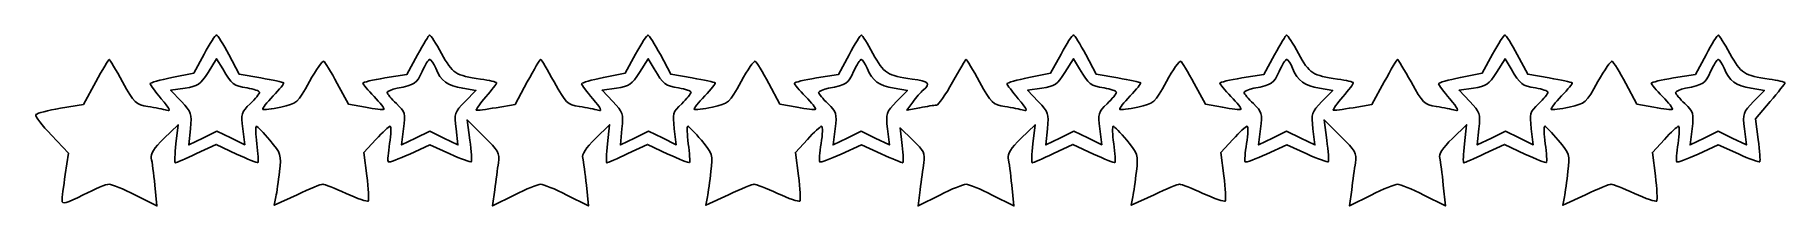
# Model space of a CAD drawing. Header units: centimetres. Extents: x -9.6 to 5.6, y 12.1 to 13.6.
import ezdxf

# ---------------------------------------------------------------- set-up
doc = ezdxf.new("R2010")
doc.units = ezdxf.units.CM
doc.header["$MEASUREMENT"] = 0
doc.layers.add('Layer 1', color=7, linetype='Continuous')

msp = doc.modelspace()

# ---------------------------------------------------------------- linework, layer by layer
at = {"layer": 'Layer 1'}
for points, knots in [([(-9.36878, 12.14644), (-9.36878, 12.1693), (-9.35583, 12.27146), (-9.34, 12.37346), (-9.34, 12.37346), (-9.34, 12.37346), (-9.31123, 12.55892), (-9.31123, 12.55892), (-9.31123, 12.55892), (-9.31123, 12.55892), (-9.46075, 12.71568), (-9.46075, 12.71568), (-9.46075, 12.71568), (-9.54299, 12.80189), (-9.6039, 12.88274), (-9.59612, 12.89534), (-9.59612, 12.89534), (-9.58833, 12.90794), (-9.49214, 12.93273), (-9.38236, 12.95044), (-9.38236, 12.95044), (-9.38236, 12.95044), (-9.18276, 12.98264), (-9.18276, 12.98264), (-9.18276, 12.98264), (-9.18276, 12.98264), (-9.07494, 13.17909), (-9.07494, 13.17909), (-9.07494, 13.17909), (-9.01564, 13.28714), (-8.96308, 13.37554), (-8.95814, 13.37554), (-8.95814, 13.37554), (-8.95319, 13.37554), (-8.90041, 13.28724), (-8.84084, 13.17932), (-8.84084, 13.17932), (-8.73773, 12.99254), (-8.72715, 12.98227), (-8.6207, 12.96572), (-8.6207, 12.96572), (-8.5592, 12.95616), (-8.48583, 12.94175), (-8.45765, 12.9337), (-8.45765, 12.9337), (-8.41919, 12.9227), (-8.43073, 12.94745), (-8.50396, 13.033), (-8.50396, 13.033), (-8.5576, 13.09567), (-8.60149, 13.15435), (-8.60149, 13.1634), (-8.60149, 13.1634), (-8.60149, 13.17245), (-8.51609, 13.1971), (-8.41172, 13.21817), (-8.41172, 13.21817), (-8.41172, 13.21817), (-8.22195, 13.25648), (-8.22195, 13.25648), (-8.22195, 13.25648), (-8.22195, 13.25648), (-8.13153, 13.42184), (-8.13153, 13.42184), (-8.13153, 13.42184), (-8.0818, 13.51279), (-8.03325, 13.58711), (-8.02364, 13.58698), (-8.02364, 13.58698), (-8.01403, 13.58686), (-7.96551, 13.5102), (-7.91581, 13.41662), (-7.91581, 13.41662), (-7.91581, 13.41662), (-7.82545, 13.24649), (-7.82545, 13.24649), (-7.82545, 13.24649), (-7.82545, 13.24649), (-7.638, 13.21408), (-7.638, 13.21408), (-7.638, 13.21408), (-7.5349, 13.19626), (-7.44537, 13.17745), (-7.43904, 13.17229), (-7.43904, 13.17229), (-7.43271, 13.16713), (-7.47361, 13.11571), (-7.52992, 13.05804), (-7.52992, 13.05804), (-7.58624, 13.00037), (-7.62683, 12.94769), (-7.62013, 12.94099), (-7.62013, 12.94099), (-7.61343, 12.93429), (-7.54293, 12.94324), (-7.46346, 12.96089), (-7.46346, 12.96089), (-7.32083, 12.99256), (-7.31763, 12.9954), (-7.21394, 13.18244), (-7.21394, 13.18244), (-7.15616, 13.28665), (-7.10013, 13.3665), (-7.08943, 13.35988), (-7.08943, 13.35988), (-7.07872, 13.35326), (-7.02602, 13.26649), (-6.97231, 13.16704), (-6.97231, 13.16704), (-6.97231, 13.16704), (-6.87465, 12.98623), (-6.87465, 12.98623), (-6.87465, 12.98623), (-6.87465, 12.98623), (-6.72604, 12.95892), (-6.72604, 12.95892), (-6.72604, 12.95892), (-6.6443, 12.9439), (-6.57225, 12.93646), (-6.56591, 12.94239), (-6.56591, 12.94239), (-6.55958, 12.94832), (-6.59828, 12.99811), (-6.6519, 13.05303), (-6.6519, 13.05303), (-6.70553, 13.10794), (-6.7494, 13.15967), (-6.7494, 13.16797), (-6.7494, 13.16797), (-6.7494, 13.17628), (-6.66291, 13.19702), (-6.55719, 13.21408), (-6.55719, 13.21408), (-6.55719, 13.21408), (-6.36497, 13.24509), (-6.36497, 13.24509), (-6.36497, 13.24509), (-6.36497, 13.24509), (-6.27276, 13.41611), (-6.27276, 13.41611), (-6.27276, 13.41611), (-6.22204, 13.51017), (-6.17437, 13.58715), (-6.16681, 13.58717), (-6.16681, 13.58717), (-6.15926, 13.58719), (-6.11339, 13.51501), (-6.06487, 13.42677), (-6.06487, 13.42677), (-5.97017, 13.2545), (-5.93822, 13.23365), (-5.72414, 13.20436), (-5.72414, 13.20436), (-5.64774, 13.19391), (-5.58524, 13.17945), (-5.58524, 13.17221), (-5.58524, 13.17221), (-5.58524, 13.16497), (-5.62684, 13.11046), (-5.67768, 13.05106), (-5.67768, 13.05106), (-5.72852, 12.99166), (-5.76643, 12.93937), (-5.76193, 12.93487), (-5.76193, 12.93487), (-5.75742, 12.93036), (-5.67967, 12.93972), (-5.58915, 12.95567), (-5.58915, 12.95567), (-5.58915, 12.95567), (-5.42457, 12.98466), (-5.42457, 12.98466), (-5.42457, 12.98466), (-5.42457, 12.98466), (-5.3173, 13.1801), (-5.3173, 13.1801), (-5.3173, 13.1801), (-5.25831, 13.28759), (-5.20599, 13.37554), (-5.20105, 13.37554), (-5.20105, 13.37554), (-5.19611, 13.37554), (-5.14333, 13.28724), (-5.08375, 13.17932), (-5.08375, 13.17932), (-4.98065, 12.99254), (-4.97006, 12.98227), (-4.86362, 12.96572), (-4.86362, 12.96572), (-4.80212, 12.95616), (-4.72875, 12.94175), (-4.70057, 12.9337), (-4.70057, 12.9337), (-4.66211, 12.9227), (-4.67365, 12.94745), (-4.74687, 13.033), (-4.74687, 13.033), (-4.80052, 13.09567), (-4.8444, 13.15435), (-4.8444, 13.1634), (-4.8444, 13.1634), (-4.8444, 13.17245), (-4.75901, 13.1971), (-4.65464, 13.21817), (-4.65464, 13.21817), (-4.65464, 13.21817), (-4.46487, 13.25648), (-4.46487, 13.25648), (-4.46487, 13.25648), (-4.46487, 13.25648), (-4.37445, 13.42184), (-4.37445, 13.42184), (-4.37445, 13.42184), (-4.32472, 13.51279), (-4.27617, 13.58711), (-4.26656, 13.58698), (-4.26656, 13.58698), (-4.25695, 13.58686), (-4.20843, 13.5102), (-4.15873, 13.41662), (-4.15873, 13.41662), (-4.15873, 13.41662), (-4.06836, 13.24649), (-4.06836, 13.24649), (-4.06836, 13.24649), (-4.06836, 13.24649), (-3.88091, 13.21408), (-3.88091, 13.21408), (-3.88091, 13.21408), (-3.77782, 13.19626), (-3.68829, 13.17745), (-3.68196, 13.17229), (-3.68196, 13.17229), (-3.67563, 13.16713), (-3.71652, 13.11571), (-3.77284, 13.05804), (-3.77284, 13.05804), (-3.82916, 13.00037), (-3.86975, 12.94769), (-3.86305, 12.94099), (-3.86305, 12.94099), (-3.85635, 12.93429), (-3.78584, 12.94324), (-3.70638, 12.96089), (-3.70638, 12.96089), (-3.56375, 12.99256), (-3.56055, 12.9954), (-3.45685, 13.18244), (-3.45685, 13.18244), (-3.39908, 13.28665), (-3.34305, 13.3665), (-3.33235, 13.35988), (-3.33235, 13.35988), (-3.32164, 13.35326), (-3.26894, 13.26649), (-3.21522, 13.16704), (-3.21522, 13.16704), (-3.21522, 13.16704), (-3.11757, 12.98623), (-3.11757, 12.98623), (-3.11757, 12.98623), (-3.11757, 12.98623), (-2.96895, 12.95892), (-2.96895, 12.95892), (-2.96895, 12.95892), (-2.88722, 12.9439), (-2.81516, 12.93646), (-2.80883, 12.94239), (-2.80883, 12.94239), (-2.8025, 12.94832), (-2.8412, 12.99811), (-2.89482, 13.05303), (-2.89482, 13.05303), (-2.94845, 13.10794), (-2.99232, 13.15967), (-2.99232, 13.16797), (-2.99232, 13.16797), (-2.99232, 13.17628), (-2.90582, 13.19702), (-2.8001, 13.21408), (-2.8001, 13.21408), (-2.8001, 13.21408), (-2.60789, 13.24509), (-2.60789, 13.24509), (-2.60789, 13.24509), (-2.60789, 13.24509), (-2.51568, 13.41611), (-2.51568, 13.41611), (-2.51568, 13.41611), (-2.46496, 13.51017), (-2.41728, 13.58715), (-2.40973, 13.58717), (-2.40973, 13.58717), (-2.40217, 13.58719), (-2.3563, 13.51501), (-2.30779, 13.42677), (-2.30779, 13.42677), (-2.21309, 13.2545), (-2.18113, 13.23365), (-1.96706, 13.20436), (-1.96706, 13.20436), (-1.82106, 13.18439), (-1.80176, 13.1658), (-1.86908, 13.10993), (-1.86908, 13.10993), (-1.89158, 13.09125), (-1.93288, 13.04384), (-1.96084, 13.00456), (-1.96084, 13.00456), (-1.96084, 13.00456), (-2.01169, 12.93316), (-2.01169, 12.93316), (-2.01169, 12.93316), (-2.01169, 12.93316), (-1.90008, 12.95476), (-1.90008, 12.95476), (-1.90008, 12.95476), (-1.83869, 12.96664), (-1.77389, 12.97688), (-1.75608, 12.97751), (-1.75608, 12.97751), (-1.73826, 12.97815), (-1.67468, 13.06796), (-1.61478, 13.1771), (-1.61478, 13.1771), (-1.55488, 13.28624), (-1.50183, 13.37554), (-1.49689, 13.37554), (-1.49689, 13.37554), (-1.49194, 13.37554), (-1.43916, 13.28724), (-1.37959, 13.17932), (-1.37959, 13.17932), (-1.27648, 12.99254), (-1.2659, 12.98227), (-1.15945, 12.96572), (-1.15945, 12.96572), (-1.09795, 12.95616), (-1.02458, 12.94175), (-0.9964, 12.9337), (-0.9964, 12.9337), (-0.95794, 12.9227), (-0.96948, 12.94745), (-1.04271, 13.033), (-1.04271, 13.033), (-1.09635, 13.09567), (-1.14024, 13.15435), (-1.14024, 13.1634), (-1.14024, 13.1634), (-1.14024, 13.17245), (-1.05484, 13.1971), (-0.95047, 13.21817), (-0.95047, 13.21817), (-0.95047, 13.21817), (-0.7607, 13.25648), (-0.7607, 13.25648), (-0.7607, 13.25648), (-0.7607, 13.25648), (-0.67028, 13.42184), (-0.67028, 13.42184), (-0.67028, 13.42184), (-0.62055, 13.51279), (-0.572, 13.58711), (-0.56239, 13.58698), (-0.56239, 13.58698), (-0.55278, 13.58686), (-0.50426, 13.5102), (-0.45456, 13.41662), (-0.45456, 13.41662), (-0.45456, 13.41662), (-0.3642, 13.24649), (-0.3642, 13.24649), (-0.3642, 13.24649), (-0.3642, 13.24649), (-0.17675, 13.21408), (-0.17675, 13.21408), (-0.17675, 13.21408), (-0.07365, 13.19626), (0.01588, 13.17745), (0.02221, 13.17229), (0.02221, 13.17229), (0.02854, 13.16713), (-0.01236, 13.11571), (-0.06867, 13.05804), (-0.06867, 13.05804), (-0.12499, 13.00037), (-0.16559, 12.94769), (-0.15888, 12.94099), (-0.15888, 12.94099), (-0.15218, 12.93429), (-0.08168, 12.94324), (-0.00221, 12.96089), (-0.00221, 12.96089), (0.14042, 12.99256), (0.14362, 12.9954), (0.24731, 13.18244), (0.24731, 13.18244), (0.30509, 13.28665), (0.36112, 13.3665), (0.37182, 13.35988), (0.37182, 13.35988), (0.38253, 13.35326), (0.43523, 13.26649), (0.48894, 13.16704), (0.48894, 13.16704), (0.48894, 13.16704), (0.5866, 12.98623), (0.5866, 12.98623), (0.5866, 12.98623), (0.5866, 12.98623), (0.73521, 12.95892), (0.73521, 12.95892), (0.73521, 12.95892), (0.81695, 12.9439), (0.889, 12.93646), (0.89534, 12.94239), (0.89534, 12.94239), (0.90167, 12.94832), (0.86297, 12.99811), (0.80935, 13.05303), (0.80935, 13.05303), (0.75572, 13.10794), (0.71185, 13.15967), (0.71185, 13.16797), (0.71185, 13.16797), (0.71185, 13.17628), (0.79834, 13.19702), (0.90406, 13.21408), (0.90406, 13.21408), (0.90406, 13.21408), (1.09628, 13.24509), (1.09628, 13.24509), (1.09628, 13.24509), (1.09628, 13.24509), (1.18849, 13.41611), (1.18849, 13.41611), (1.18849, 13.41611), (1.23921, 13.51017), (1.28688, 13.58715), (1.29444, 13.58717), (1.29444, 13.58717), (1.30199, 13.58719), (1.34786, 13.51501), (1.39638, 13.42677), (1.39638, 13.42677), (1.49108, 13.2545), (1.52303, 13.23365), (1.73711, 13.20436), (1.73711, 13.20436), (1.81351, 13.19391), (1.87601, 13.17945), (1.87601, 13.17221), (1.87601, 13.17221), (1.87601, 13.16497), (1.83441, 13.11046), (1.78357, 13.05106), (1.78357, 13.05106), (1.73273, 12.99166), (1.69482, 12.93937), (1.69932, 12.93487), (1.69932, 12.93487), (1.70383, 12.93036), (1.78158, 12.93972), (1.8721, 12.95567), (1.8721, 12.95567), (1.8721, 12.95567), (2.03668, 12.98466), (2.03668, 12.98466), (2.03668, 12.98466), (2.03668, 12.98466), (2.14395, 13.1801), (2.14395, 13.1801), (2.14395, 13.1801), (2.20294, 13.28759), (2.25526, 13.37554), (2.2602, 13.37554), (2.2602, 13.37554), (2.26514, 13.37554), (2.31792, 13.28724), (2.3775, 13.17932), (2.3775, 13.17932), (2.4806, 12.99254), (2.49119, 12.98227), (2.59763, 12.96572), (2.59763, 12.96572), (2.65913, 12.95616), (2.7325, 12.94175), (2.76068, 12.9337), (2.76068, 12.9337), (2.79914, 12.9227), (2.7876, 12.94745), (2.71438, 13.033), (2.71438, 13.033), (2.66073, 13.09567), (2.61685, 13.15435), (2.61685, 13.1634), (2.61685, 13.1634), (2.61685, 13.17245), (2.70224, 13.1971), (2.80661, 13.21817), (2.80661, 13.21817), (2.80661, 13.21817), (2.99638, 13.25648), (2.99638, 13.25648), (2.99638, 13.25648), (2.99638, 13.25648), (3.0868, 13.42184), (3.0868, 13.42184), (3.0868, 13.42184), (3.13653, 13.51279), (3.18508, 13.58711), (3.19469, 13.58698), (3.19469, 13.58698), (3.2043, 13.58686), (3.25282, 13.5102), (3.30252, 13.41662), (3.30252, 13.41662), (3.30252, 13.41662), (3.39289, 13.24649), (3.39289, 13.24649), (3.39289, 13.24649), (3.39289, 13.24649), (3.58034, 13.21408), (3.58034, 13.21408), (3.58034, 13.21408), (3.68343, 13.19626), (3.77296, 13.17745), (3.77929, 13.17229), (3.77929, 13.17229), (3.78562, 13.16713), (3.74473, 13.11571), (3.68841, 13.05804), (3.68841, 13.05804), (3.63209, 13.00037), (3.5915, 12.94769), (3.5982, 12.94099), (3.5982, 12.94099), (3.6049, 12.93429), (3.67541, 12.94324), (3.75487, 12.96089), (3.75487, 12.96089), (3.8975, 12.99256), (3.9007, 12.9954), (4.0044, 13.18244), (4.0044, 13.18244), (4.06217, 13.28665), (4.1182, 13.3665), (4.1289, 13.35988), (4.1289, 13.35988), (4.13961, 13.35326), (4.19231, 13.26649), (4.24603, 13.16704), (4.24603, 13.16704), (4.24603, 13.16704), (4.34368, 12.98623), (4.34368, 12.98623), (4.34368, 12.98623), (4.34368, 12.98623), (4.4923, 12.95892), (4.4923, 12.95892), (4.4923, 12.95892), (4.57403, 12.9439), (4.64609, 12.93646), (4.65242, 12.94239), (4.65242, 12.94239), (4.65875, 12.94832), (4.62005, 12.99811), (4.56643, 13.05303), (4.56643, 13.05303), (4.5128, 13.10794), (4.46893, 13.15967), (4.46893, 13.16797), (4.46893, 13.16797), (4.46893, 13.17628), (4.55543, 13.19702), (4.66115, 13.21408), (4.66115, 13.21408), (4.66115, 13.21408), (4.85336, 13.24509), (4.85336, 13.24509), (4.85336, 13.24509), (4.85336, 13.24509), (4.94557, 13.41611), (4.94557, 13.41611), (4.94557, 13.41611), (4.99629, 13.51017), (5.04397, 13.58715), (5.05152, 13.58717), (5.05152, 13.58717), (5.05908, 13.58719), (5.10495, 13.51501), (5.15346, 13.42677), (5.15346, 13.42677), (5.24816, 13.2545), (5.28012, 13.23365), (5.49419, 13.20436), (5.49419, 13.20436), (5.57059, 13.19391), (5.6331, 13.17917), (5.6331, 13.1716), (5.6331, 13.1716), (5.6331, 13.16402), (5.57511, 13.09073), (5.50425, 13.00872), (5.50425, 13.00872), (5.50425, 13.00872), (5.3754, 12.8596), (5.3754, 12.8596), (5.3754, 12.8596), (5.3754, 12.8596), (5.39991, 12.67809), (5.39991, 12.67809), (5.39991, 12.67809), (5.41339, 12.57826), (5.41951, 12.49167), (5.4135, 12.48567), (5.4135, 12.48567), (5.4075, 12.47966), (5.32376, 12.51012), (5.22741, 12.55335), (5.22741, 12.55335), (5.22741, 12.55335), (5.05224, 12.63194), (5.05224, 12.63194), (5.05224, 12.63194), (5.05224, 12.63194), (4.87679, 12.55239), (4.87679, 12.55239), (4.87679, 12.55239), (4.7803, 12.50864), (4.69627, 12.47792), (4.69006, 12.48413), (4.69006, 12.48413), (4.68385, 12.49034), (4.68928, 12.56248), (4.70213, 12.64444), (4.70213, 12.64444), (4.71499, 12.7264), (4.71691, 12.79346), (4.70642, 12.79346), (4.70642, 12.79346), (4.69592, 12.79346), (4.64039, 12.74252), (4.58301, 12.68027), (4.58301, 12.68027), (4.58301, 12.68027), (4.47868, 12.56709), (4.47868, 12.56709), (4.47868, 12.56709), (4.47868, 12.56709), (4.50459, 12.36269), (4.50459, 12.36269), (4.50459, 12.36269), (4.51884, 12.25027), (4.52389, 12.15168), (4.5158, 12.14359), (4.5158, 12.14359), (4.50771, 12.1355), (4.42077, 12.1653), (4.3226, 12.20982), (4.3226, 12.20982), (4.22443, 12.25433), (4.13307, 12.29075), (4.11958, 12.29075), (4.11958, 12.29075), (4.10608, 12.29075), (4.00566, 12.24945), (3.89642, 12.19898), (3.89642, 12.19898), (3.89642, 12.19898), (3.6978, 12.10721), (3.6978, 12.10721), (3.6978, 12.10721), (3.6978, 12.10721), (3.71188, 12.17913), (3.71188, 12.17913), (3.71188, 12.17913), (3.71963, 12.21869), (3.73367, 12.31871), (3.74308, 12.40139), (3.74308, 12.40139), (3.75969, 12.54727), (3.75721, 12.55531), (3.65917, 12.67259), (3.65917, 12.67259), (3.6036, 12.73907), (3.55075, 12.79346), (3.54171, 12.79346), (3.54171, 12.79346), (3.53268, 12.79346), (3.53453, 12.72532), (3.54583, 12.64204), (3.54583, 12.64204), (3.55714, 12.55877), (3.56168, 12.48593), (3.55594, 12.48019), (3.55594, 12.48019), (3.5502, 12.47445), (3.46565, 12.50711), (3.36806, 12.55278), (3.36806, 12.55278), (3.36806, 12.55278), (3.19063, 12.63581), (3.19063, 12.63581), (3.19063, 12.63581), (3.19063, 12.63581), (3.01983, 12.55588), (3.01983, 12.55588), (3.01983, 12.55588), (2.92589, 12.51192), (2.84324, 12.47596), (2.83617, 12.47596), (2.83617, 12.47596), (2.8291, 12.47596), (2.83162, 12.55037), (2.84177, 12.64132), (2.84177, 12.64132), (2.84177, 12.64132), (2.86022, 12.80669), (2.86022, 12.80669), (2.86022, 12.80669), (2.86022, 12.80669), (2.73735, 12.68762), (2.73735, 12.68762), (2.73735, 12.68762), (2.65025, 12.60322), (2.6181, 12.55316), (2.62689, 12.51564), (2.62689, 12.51564), (2.63371, 12.48654), (2.64763, 12.38146), (2.65782, 12.28214), (2.65782, 12.28214), (2.65782, 12.28214), (2.67635, 12.10155), (2.67635, 12.10155), (2.67635, 12.10155), (2.67635, 12.10155), (2.48851, 12.19615), (2.48851, 12.19615), (2.48851, 12.19615), (2.3852, 12.24818), (2.28221, 12.29075), (2.25966, 12.29075), (2.25966, 12.29075), (2.2371, 12.29075), (2.13394, 12.24809), (2.0304, 12.19595), (2.0304, 12.19595), (2.0304, 12.19595), (1.84215, 12.10115), (1.84215, 12.10115), (1.84215, 12.10115), (1.84215, 12.10115), (1.86035, 12.24225), (1.86035, 12.24225), (1.86035, 12.24225), (1.87036, 12.31986), (1.88477, 12.42502), (1.89236, 12.47596), (1.89236, 12.47596), (1.90497, 12.56047), (1.89367, 12.58082), (1.76313, 12.7089), (1.76313, 12.7089), (1.76313, 12.7089), (1.62009, 12.84924), (1.62009, 12.84924), (1.62009, 12.84924), (1.62009, 12.84924), (1.64371, 12.67291), (1.64371, 12.67291), (1.64371, 12.67291), (1.65671, 12.57593), (1.66242, 12.49167), (1.65642, 12.48567), (1.65642, 12.48567), (1.65042, 12.47966), (1.56668, 12.51012), (1.47033, 12.55335), (1.47033, 12.55335), (1.47033, 12.55335), (1.29516, 12.63194), (1.29516, 12.63194), (1.29516, 12.63194), (1.29516, 12.63194), (1.11971, 12.55239), (1.11971, 12.55239), (1.11971, 12.55239), (1.02322, 12.50864), (0.93918, 12.47792), (0.93297, 12.48413), (0.93297, 12.48413), (0.92676, 12.49034), (0.9322, 12.56248), (0.94505, 12.64444), (0.94505, 12.64444), (0.9579, 12.7264), (0.95983, 12.79346), (0.94934, 12.79346), (0.94934, 12.79346), (0.93884, 12.79346), (0.8833, 12.74252), (0.82592, 12.68027), (0.82592, 12.68027), (0.82592, 12.68027), (0.72159, 12.56709), (0.72159, 12.56709), (0.72159, 12.56709), (0.72159, 12.56709), (0.74751, 12.36269), (0.74751, 12.36269), (0.74751, 12.36269), (0.76176, 12.25027), (0.7668, 12.15168), (0.75872, 12.14359), (0.75872, 12.14359), (0.75063, 12.1355), (0.66369, 12.1653), (0.56552, 12.20982), (0.56552, 12.20982), (0.46735, 12.25433), (0.37599, 12.29075), (0.36249, 12.29075), (0.36249, 12.29075), (0.349, 12.29075), (0.24858, 12.24945), (0.13934, 12.19898), (0.13934, 12.19898), (0.13934, 12.19898), (-0.05928, 12.10721), (-0.05928, 12.10721), (-0.05928, 12.10721), (-0.05928, 12.10721), (-0.0452, 12.17913), (-0.0452, 12.17913), (-0.0452, 12.17913), (-0.03746, 12.21869), (-0.02342, 12.31871), (-0.014, 12.40139), (-0.014, 12.40139), (0.00261, 12.54727), (0.00013, 12.55531), (-0.09791, 12.67259), (-0.09791, 12.67259), (-0.15348, 12.73907), (-0.20633, 12.79346), (-0.21537, 12.79346), (-0.21537, 12.79346), (-0.2244, 12.79346), (-0.22255, 12.72532), (-0.21125, 12.64204), (-0.21125, 12.64204), (-0.19995, 12.55877), (-0.1954, 12.48593), (-0.20114, 12.48019), (-0.20114, 12.48019), (-0.20689, 12.47445), (-0.29143, 12.50711), (-0.38902, 12.55278), (-0.38902, 12.55278), (-0.38902, 12.55278), (-0.56645, 12.63581), (-0.56645, 12.63581), (-0.56645, 12.63581), (-0.56645, 12.63581), (-0.73725, 12.55588), (-0.73725, 12.55588), (-0.73725, 12.55588), (-0.83119, 12.51192), (-0.91384, 12.47596), (-0.92091, 12.47596), (-0.92091, 12.47596), (-0.92798, 12.47596), (-0.92546, 12.55037), (-0.91532, 12.64132), (-0.91532, 12.64132), (-0.91532, 12.64132), (-0.89687, 12.80669), (-0.89687, 12.80669), (-0.89687, 12.80669), (-0.89687, 12.80669), (-1.01973, 12.68762), (-1.01973, 12.68762), (-1.01973, 12.68762), (-1.10683, 12.60322), (-1.13899, 12.55316), (-1.13019, 12.51564), (-1.13019, 12.51564), (-1.12337, 12.48654), (-1.10945, 12.38146), (-1.09926, 12.28214), (-1.09926, 12.28214), (-1.09926, 12.28214), (-1.08073, 12.10155), (-1.08073, 12.10155), (-1.08073, 12.10155), (-1.08073, 12.10155), (-1.26857, 12.19615), (-1.26857, 12.19615), (-1.26857, 12.19615), (-1.37189, 12.24818), (-1.47487, 12.29075), (-1.49742, 12.29075), (-1.49742, 12.29075), (-1.51998, 12.29075), (-1.62314, 12.24809), (-1.72668, 12.19595), (-1.72668, 12.19595), (-1.72668, 12.19595), (-1.91493, 12.10115), (-1.91493, 12.10115), (-1.91493, 12.10115), (-1.91493, 12.10115), (-1.89673, 12.24225), (-1.89673, 12.24225), (-1.89673, 12.24225), (-1.88672, 12.31986), (-1.87226, 12.42502), (-1.8646, 12.47596), (-1.8646, 12.47596), (-1.8522, 12.55833), (-1.86291, 12.58025), (-1.96148, 12.67439), (-1.96148, 12.67439), (-1.96148, 12.67439), (-2.07231, 12.78023), (-2.07231, 12.78023), (-2.07231, 12.78023), (-2.07231, 12.78023), (-2.05416, 12.62809), (-2.05416, 12.62809), (-2.05416, 12.62809), (-2.04418, 12.54442), (-2.04171, 12.47596), (-2.04868, 12.47596), (-2.04868, 12.47596), (-2.05565, 12.47596), (-2.13957, 12.51105), (-2.23518, 12.55395), (-2.23518, 12.55395), (-2.23518, 12.55395), (-2.40901, 12.63194), (-2.40901, 12.63194), (-2.40901, 12.63194), (-2.40901, 12.63194), (-2.58446, 12.55239), (-2.58446, 12.55239), (-2.58446, 12.55239), (-2.68095, 12.50864), (-2.76498, 12.47792), (-2.77119, 12.48413), (-2.77119, 12.48413), (-2.7774, 12.49034), (-2.77197, 12.56248), (-2.75912, 12.64444), (-2.75912, 12.64444), (-2.74626, 12.7264), (-2.74434, 12.79346), (-2.75483, 12.79346), (-2.75483, 12.79346), (-2.76533, 12.79346), (-2.82086, 12.74252), (-2.87824, 12.68027), (-2.87824, 12.68027), (-2.87824, 12.68027), (-2.98257, 12.56709), (-2.98257, 12.56709), (-2.98257, 12.56709), (-2.98257, 12.56709), (-2.95666, 12.36269), (-2.95666, 12.36269), (-2.95666, 12.36269), (-2.94241, 12.25027), (-2.93736, 12.15168), (-2.94545, 12.14359), (-2.94545, 12.14359), (-2.95354, 12.1355), (-3.04048, 12.1653), (-3.13865, 12.20982), (-3.13865, 12.20982), (-3.23682, 12.25433), (-3.32818, 12.29075), (-3.34167, 12.29075), (-3.34167, 12.29075), (-3.35517, 12.29075), (-3.45559, 12.24945), (-3.56483, 12.19898), (-3.56483, 12.19898), (-3.56483, 12.19898), (-3.76345, 12.10721), (-3.76345, 12.10721), (-3.76345, 12.10721), (-3.76345, 12.10721), (-3.74937, 12.17913), (-3.74937, 12.17913), (-3.74937, 12.17913), (-3.74162, 12.21869), (-3.72758, 12.31871), (-3.71817, 12.40139), (-3.71817, 12.40139), (-3.70156, 12.54727), (-3.70404, 12.55531), (-3.80208, 12.67259), (-3.80208, 12.67259), (-3.85765, 12.73907), (-3.9105, 12.79346), (-3.91954, 12.79346), (-3.91954, 12.79346), (-3.92857, 12.79346), (-3.92672, 12.72532), (-3.91542, 12.64204), (-3.91542, 12.64204), (-3.90411, 12.55877), (-3.89957, 12.48593), (-3.90531, 12.48019), (-3.90531, 12.48019), (-3.91105, 12.47445), (-3.9956, 12.50711), (-4.09319, 12.55278), (-4.09319, 12.55278), (-4.09319, 12.55278), (-4.27062, 12.63581), (-4.27062, 12.63581), (-4.27062, 12.63581), (-4.27062, 12.63581), (-4.44142, 12.55588), (-4.44142, 12.55588), (-4.44142, 12.55588), (-4.53536, 12.51192), (-4.61801, 12.47596), (-4.62508, 12.47596), (-4.62508, 12.47596), (-4.63215, 12.47596), (-4.62963, 12.55037), (-4.61948, 12.64132), (-4.61948, 12.64132), (-4.61948, 12.64132), (-4.60103, 12.80669), (-4.60103, 12.80669), (-4.60103, 12.80669), (-4.60103, 12.80669), (-4.7239, 12.68762), (-4.7239, 12.68762), (-4.7239, 12.68762), (-4.811, 12.60322), (-4.84315, 12.55316), (-4.83436, 12.51564), (-4.83436, 12.51564), (-4.82754, 12.48654), (-4.81362, 12.38146), (-4.80343, 12.28214), (-4.80343, 12.28214), (-4.80343, 12.28214), (-4.7849, 12.10155), (-4.7849, 12.10155), (-4.7849, 12.10155), (-4.7849, 12.10155), (-4.97274, 12.19615), (-4.97274, 12.19615), (-4.97274, 12.19615), (-5.07605, 12.24818), (-5.17904, 12.29075), (-5.20159, 12.29075), (-5.20159, 12.29075), (-5.22415, 12.29075), (-5.32731, 12.24809), (-5.43085, 12.19595), (-5.43085, 12.19595), (-5.43085, 12.19595), (-5.6191, 12.10115), (-5.6191, 12.10115), (-5.6191, 12.10115), (-5.6191, 12.10115), (-5.6009, 12.24225), (-5.6009, 12.24225), (-5.6009, 12.24225), (-5.59089, 12.31986), (-5.57648, 12.42502), (-5.56889, 12.47596), (-5.56889, 12.47596), (-5.55628, 12.56047), (-5.56758, 12.58082), (-5.69812, 12.7089), (-5.69812, 12.7089), (-5.69812, 12.7089), (-5.84116, 12.84924), (-5.84116, 12.84924), (-5.84116, 12.84924), (-5.84116, 12.84924), (-5.81754, 12.67291), (-5.81754, 12.67291), (-5.81754, 12.67291), (-5.80454, 12.57593), (-5.79883, 12.49167), (-5.80483, 12.48567), (-5.80483, 12.48567), (-5.81083, 12.47966), (-5.89457, 12.51012), (-5.99092, 12.55335), (-5.99092, 12.55335), (-5.99092, 12.55335), (-6.16609, 12.63194), (-6.16609, 12.63194), (-6.16609, 12.63194), (-6.16609, 12.63194), (-6.34154, 12.55239), (-6.34154, 12.55239), (-6.34154, 12.55239), (-6.43803, 12.50864), (-6.52207, 12.47792), (-6.52828, 12.48413), (-6.52828, 12.48413), (-6.53449, 12.49034), (-6.52905, 12.56248), (-6.5162, 12.64444), (-6.5162, 12.64444), (-6.50335, 12.7264), (-6.50142, 12.79346), (-6.51191, 12.79346), (-6.51191, 12.79346), (-6.52241, 12.79346), (-6.57795, 12.74252), (-6.63533, 12.68027), (-6.63533, 12.68027), (-6.63533, 12.68027), (-6.73966, 12.56709), (-6.73966, 12.56709), (-6.73966, 12.56709), (-6.73966, 12.56709), (-6.71374, 12.36269), (-6.71374, 12.36269), (-6.71374, 12.36269), (-6.69949, 12.25027), (-6.69445, 12.15168), (-6.70253, 12.14359), (-6.70253, 12.14359), (-6.71062, 12.1355), (-6.79756, 12.1653), (-6.89573, 12.20982), (-6.89573, 12.20982), (-6.9939, 12.25433), (-7.08526, 12.29075), (-7.09876, 12.29075), (-7.09876, 12.29075), (-7.11225, 12.29075), (-7.21267, 12.24945), (-7.32191, 12.19898), (-7.32191, 12.19898), (-7.32191, 12.19898), (-7.52053, 12.10721), (-7.52053, 12.10721), (-7.52053, 12.10721), (-7.52053, 12.10721), (-7.50645, 12.17913), (-7.50645, 12.17913), (-7.50645, 12.17913), (-7.49871, 12.21869), (-7.48467, 12.31871), (-7.47525, 12.40139), (-7.47525, 12.40139), (-7.45864, 12.54727), (-7.46112, 12.55531), (-7.55916, 12.67259), (-7.55916, 12.67259), (-7.61473, 12.73907), (-7.66758, 12.79346), (-7.67662, 12.79346), (-7.67662, 12.79346), (-7.68565, 12.79346), (-7.6838, 12.72532), (-7.6725, 12.64204), (-7.6725, 12.64204), (-7.6612, 12.55877), (-7.65665, 12.48593), (-7.66239, 12.48019), (-7.66239, 12.48019), (-7.66814, 12.47445), (-7.75268, 12.50711), (-7.85027, 12.55278), (-7.85027, 12.55278), (-7.85027, 12.55278), (-8.0277, 12.63581), (-8.0277, 12.63581), (-8.0277, 12.63581), (-8.0277, 12.63581), (-8.1985, 12.55588), (-8.1985, 12.55588), (-8.1985, 12.55588), (-8.29244, 12.51192), (-8.37509, 12.47596), (-8.38216, 12.47596), (-8.38216, 12.47596), (-8.38923, 12.47596), (-8.38671, 12.55037), (-8.37657, 12.64132), (-8.37657, 12.64132), (-8.37657, 12.64132), (-8.35812, 12.80669), (-8.35812, 12.80669), (-8.35812, 12.80669), (-8.35812, 12.80669), (-8.48098, 12.68762), (-8.48098, 12.68762), (-8.48098, 12.68762), (-8.56808, 12.60322), (-8.60024, 12.55316), (-8.59144, 12.51564), (-8.59144, 12.51564), (-8.58462, 12.48654), (-8.5707, 12.38146), (-8.56051, 12.28214), (-8.56051, 12.28214), (-8.56051, 12.28214), (-8.54198, 12.10155), (-8.54198, 12.10155), (-8.54198, 12.10155), (-8.54198, 12.10155), (-8.72982, 12.19615), (-8.72982, 12.19615), (-8.72982, 12.19615), (-8.83314, 12.24818), (-8.93612, 12.29075), (-8.95867, 12.29075), (-8.95867, 12.29075), (-8.98123, 12.29075), (-9.08273, 12.24893), (-9.18423, 12.19781), (-9.18423, 12.19781), (-9.33018, 12.12431), (-9.36878, 12.11357), (-9.36878, 12.14644)], [0, 0, 0, 0, 0.00323625, 0.00323625, 0.00323625, 0.00323625, 0.00647249, 0.00647249, 0.00647249, 0.00647249, 0.00970874, 0.00970874, 0.00970874, 0.00970874, 0.01294498, 0.01294498, 0.01294498, 0.01294498, 0.01618123, 0.01618123, 0.01618123, 0.01618123, 0.01941748, 0.01941748, 0.01941748, 0.01941748, 0.02265372, 0.02265372, 0.02265372, 0.02265372, 0.02588997, 0.02588997, 0.02588997, 0.02588997, 0.02912621, 0.02912621, 0.02912621, 0.02912621, 0.03236246, 0.03236246, 0.03236246, 0.03236246, 0.03559871, 0.03559871, 0.03559871, 0.03559871, 0.03883495, 0.03883495, 0.03883495, 0.03883495, 0.0420712, 0.0420712, 0.0420712, 0.0420712, 0.04530744, 0.04530744, 0.04530744, 0.04530744, 0.04854369, 0.04854369, 0.04854369, 0.04854369, 0.05177994, 0.05177994, 0.05177994, 0.05177994, 0.05501618, 0.05501618, 0.05501618, 0.05501618, 0.05825243, 0.05825243, 0.05825243, 0.05825243, 0.06148867, 0.06148867, 0.06148867, 0.06148867, 0.06472492, 0.06472492, 0.06472492, 0.06472492, 0.06796117, 0.06796117, 0.06796117, 0.06796117, 0.07119741, 0.07119741, 0.07119741, 0.07119741, 0.07443366, 0.07443366, 0.07443366, 0.07443366, 0.0776699, 0.0776699, 0.0776699, 0.0776699, 0.08090615, 0.08090615, 0.08090615, 0.08090615, 0.08414239, 0.08414239, 0.08414239, 0.08414239, 0.08737864, 0.08737864, 0.08737864, 0.08737864, 0.09061489, 0.09061489, 0.09061489, 0.09061489, 0.09385113, 0.09385113, 0.09385113, 0.09385113, 0.09708738, 0.09708738, 0.09708738, 0.09708738, 0.10032362, 0.10032362, 0.10032362, 0.10032362, 0.10355987, 0.10355987, 0.10355987, 0.10355987, 0.10679612, 0.10679612, 0.10679612, 0.10679612, 0.11003236, 0.11003236, 0.11003236, 0.11003236, 0.11326861, 0.11326861, 0.11326861, 0.11326861, 0.11650485, 0.11650485, 0.11650485, 0.11650485, 0.1197411, 0.1197411, 0.1197411, 0.1197411, 0.12297735, 0.12297735, 0.12297735, 0.12297735, 0.12621359, 0.12621359, 0.12621359, 0.12621359, 0.12944984, 0.12944984, 0.12944984, 0.12944984, 0.13268608, 0.13268608, 0.13268608, 0.13268608, 0.13592233, 0.13592233, 0.13592233, 0.13592233, 0.13915858, 0.13915858, 0.13915858, 0.13915858, 0.14239482, 0.14239482, 0.14239482, 0.14239482, 0.14563107, 0.14563107, 0.14563107, 0.14563107, 0.14886731, 0.14886731, 0.14886731, 0.14886731, 0.15210356, 0.15210356, 0.15210356, 0.15210356, 0.15533981, 0.15533981, 0.15533981, 0.15533981, 0.15857605, 0.15857605, 0.15857605, 0.15857605, 0.1618123, 0.1618123, 0.1618123, 0.1618123, 0.16504854, 0.16504854, 0.16504854, 0.16504854, 0.16828479, 0.16828479, 0.16828479, 0.16828479, 0.17152104, 0.17152104, 0.17152104, 0.17152104, 0.17475728, 0.17475728, 0.17475728, 0.17475728, 0.17799353, 0.17799353, 0.17799353, 0.17799353, 0.18122977, 0.18122977, 0.18122977, 0.18122977, 0.18446602, 0.18446602, 0.18446602, 0.18446602, 0.18770227, 0.18770227, 0.18770227, 0.18770227, 0.19093851, 0.19093851, 0.19093851, 0.19093851, 0.19417476, 0.19417476, 0.19417476, 0.19417476, 0.197411, 0.197411, 0.197411, 0.197411, 0.20064725, 0.20064725, 0.20064725, 0.20064725, 0.2038835, 0.2038835, 0.2038835, 0.2038835, 0.20711974, 0.20711974, 0.20711974, 0.20711974, 0.21035599, 0.21035599, 0.21035599, 0.21035599, 0.21359223, 0.21359223, 0.21359223, 0.21359223, 0.21682848, 0.21682848, 0.21682848, 0.21682848, 0.22006472, 0.22006472, 0.22006472, 0.22006472, 0.22330097, 0.22330097, 0.22330097, 0.22330097, 0.22653722, 0.22653722, 0.22653722, 0.22653722, 0.22977346, 0.22977346, 0.22977346, 0.22977346, 0.23300971, 0.23300971, 0.23300971, 0.23300971, 0.23624595, 0.23624595, 0.23624595, 0.23624595, 0.2394822, 0.2394822, 0.2394822, 0.2394822, 0.24271845, 0.24271845, 0.24271845, 0.24271845, 0.24595469, 0.24595469, 0.24595469, 0.24595469, 0.24919094, 0.24919094, 0.24919094, 0.24919094, 0.25242718, 0.25242718, 0.25242718, 0.25242718, 0.25566343, 0.25566343, 0.25566343, 0.25566343, 0.25889968, 0.25889968, 0.25889968, 0.25889968, 0.26213592, 0.26213592, 0.26213592, 0.26213592, 0.26537217, 0.26537217, 0.26537217, 0.26537217, 0.26860841, 0.26860841, 0.26860841, 0.26860841, 0.27184466, 0.27184466, 0.27184466, 0.27184466, 0.27508091, 0.27508091, 0.27508091, 0.27508091, 0.27831715, 0.27831715, 0.27831715, 0.27831715, 0.2815534, 0.2815534, 0.2815534, 0.2815534, 0.28478964, 0.28478964, 0.28478964, 0.28478964, 0.28802589, 0.28802589, 0.28802589, 0.28802589, 0.29126214, 0.29126214, 0.29126214, 0.29126214, 0.29449838, 0.29449838, 0.29449838, 0.29449838, 0.29773463, 0.29773463, 0.29773463, 0.29773463, 0.30097087, 0.30097087, 0.30097087, 0.30097087, 0.30420712, 0.30420712, 0.30420712, 0.30420712, 0.30744337, 0.30744337, 0.30744337, 0.30744337, 0.31067961, 0.31067961, 0.31067961, 0.31067961, 0.31391586, 0.31391586, 0.31391586, 0.31391586, 0.3171521, 0.3171521, 0.3171521, 0.3171521, 0.32038835, 0.32038835, 0.32038835, 0.32038835, 0.3236246, 0.3236246, 0.3236246, 0.3236246, 0.32686084, 0.32686084, 0.32686084, 0.32686084, 0.33009709, 0.33009709, 0.33009709, 0.33009709, 0.33333333, 0.33333333, 0.33333333, 0.33333333, 0.33656958, 0.33656958, 0.33656958, 0.33656958, 0.33980583, 0.33980583, 0.33980583, 0.33980583, 0.34304207, 0.34304207, 0.34304207, 0.34304207, 0.34627832, 0.34627832, 0.34627832, 0.34627832, 0.34951456, 0.34951456, 0.34951456, 0.34951456, 0.35275081, 0.35275081, 0.35275081, 0.35275081, 0.35598706, 0.35598706, 0.35598706, 0.35598706, 0.3592233, 0.3592233, 0.3592233, 0.3592233, 0.36245955, 0.36245955, 0.36245955, 0.36245955, 0.36569579, 0.36569579, 0.36569579, 0.36569579, 0.36893204, 0.36893204, 0.36893204, 0.36893204, 0.37216828, 0.37216828, 0.37216828, 0.37216828, 0.37540453, 0.37540453, 0.37540453, 0.37540453, 0.37864078, 0.37864078, 0.37864078, 0.37864078, 0.38187702, 0.38187702, 0.38187702, 0.38187702, 0.38511327, 0.38511327, 0.38511327, 0.38511327, 0.38834951, 0.38834951, 0.38834951, 0.38834951, 0.39158576, 0.39158576, 0.39158576, 0.39158576, 0.39482201, 0.39482201, 0.39482201, 0.39482201, 0.39805825, 0.39805825, 0.39805825, 0.39805825, 0.4012945, 0.4012945, 0.4012945, 0.4012945, 0.40453074, 0.40453074, 0.40453074, 0.40453074, 0.40776699, 0.40776699, 0.40776699, 0.40776699, 0.41100324, 0.41100324, 0.41100324, 0.41100324, 0.41423948, 0.41423948, 0.41423948, 0.41423948, 0.41747573, 0.41747573, 0.41747573, 0.41747573, 0.42071197, 0.42071197, 0.42071197, 0.42071197, 0.42394822, 0.42394822, 0.42394822, 0.42394822, 0.42718447, 0.42718447, 0.42718447, 0.42718447, 0.43042071, 0.43042071, 0.43042071, 0.43042071, 0.43365696, 0.43365696, 0.43365696, 0.43365696, 0.4368932, 0.4368932, 0.4368932, 0.4368932, 0.44012945, 0.44012945, 0.44012945, 0.44012945, 0.4433657, 0.4433657, 0.4433657, 0.4433657, 0.44660194, 0.44660194, 0.44660194, 0.44660194, 0.44983819, 0.44983819, 0.44983819, 0.44983819, 0.45307443, 0.45307443, 0.45307443, 0.45307443, 0.45631068, 0.45631068, 0.45631068, 0.45631068, 0.45954693, 0.45954693, 0.45954693, 0.45954693, 0.46278317, 0.46278317, 0.46278317, 0.46278317, 0.46601942, 0.46601942, 0.46601942, 0.46601942, 0.46925566, 0.46925566, 0.46925566, 0.46925566, 0.47249191, 0.47249191, 0.47249191, 0.47249191, 0.47572816, 0.47572816, 0.47572816, 0.47572816, 0.4789644, 0.4789644, 0.4789644, 0.4789644, 0.48220065, 0.48220065, 0.48220065, 0.48220065, 0.48543689, 0.48543689, 0.48543689, 0.48543689, 0.48867314, 0.48867314, 0.48867314, 0.48867314, 0.49190939, 0.49190939, 0.49190939, 0.49190939, 0.49514563, 0.49514563, 0.49514563, 0.49514563, 0.49838188, 0.49838188, 0.49838188, 0.49838188, 0.50161812, 0.50161812, 0.50161812, 0.50161812, 0.50485437, 0.50485437, 0.50485437, 0.50485437, 0.50809061, 0.50809061, 0.50809061, 0.50809061, 0.51132686, 0.51132686, 0.51132686, 0.51132686, 0.51456311, 0.51456311, 0.51456311, 0.51456311, 0.51779935, 0.51779935, 0.51779935, 0.51779935, 0.5210356, 0.5210356, 0.5210356, 0.5210356, 0.52427184, 0.52427184, 0.52427184, 0.52427184, 0.52750809, 0.52750809, 0.52750809, 0.52750809, 0.53074434, 0.53074434, 0.53074434, 0.53074434, 0.53398058, 0.53398058, 0.53398058, 0.53398058, 0.53721683, 0.53721683, 0.53721683, 0.53721683, 0.54045307, 0.54045307, 0.54045307, 0.54045307, 0.54368932, 0.54368932, 0.54368932, 0.54368932, 0.54692557, 0.54692557, 0.54692557, 0.54692557, 0.55016181, 0.55016181, 0.55016181, 0.55016181, 0.55339806, 0.55339806, 0.55339806, 0.55339806, 0.5566343, 0.5566343, 0.5566343, 0.5566343, 0.55987055, 0.55987055, 0.55987055, 0.55987055, 0.5631068, 0.5631068, 0.5631068, 0.5631068, 0.56634304, 0.56634304, 0.56634304, 0.56634304, 0.56957929, 0.56957929, 0.56957929, 0.56957929, 0.57281553, 0.57281553, 0.57281553, 0.57281553, 0.57605178, 0.57605178, 0.57605178, 0.57605178, 0.57928803, 0.57928803, 0.57928803, 0.57928803, 0.58252427, 0.58252427, 0.58252427, 0.58252427, 0.58576052, 0.58576052, 0.58576052, 0.58576052, 0.58899676, 0.58899676, 0.58899676, 0.58899676, 0.59223301, 0.59223301, 0.59223301, 0.59223301, 0.59546926, 0.59546926, 0.59546926, 0.59546926, 0.5987055, 0.5987055, 0.5987055, 0.5987055, 0.60194175, 0.60194175, 0.60194175, 0.60194175, 0.60517799, 0.60517799, 0.60517799, 0.60517799, 0.60841424, 0.60841424, 0.60841424, 0.60841424, 0.61165049, 0.61165049, 0.61165049, 0.61165049, 0.61488673, 0.61488673, 0.61488673, 0.61488673, 0.61812298, 0.61812298, 0.61812298, 0.61812298, 0.62135922, 0.62135922, 0.62135922, 0.62135922, 0.62459547, 0.62459547, 0.62459547, 0.62459547, 0.62783172, 0.62783172, 0.62783172, 0.62783172, 0.63106796, 0.63106796, 0.63106796, 0.63106796, 0.63430421, 0.63430421, 0.63430421, 0.63430421, 0.63754045, 0.63754045, 0.63754045, 0.63754045, 0.6407767, 0.6407767, 0.6407767, 0.6407767, 0.64401294, 0.64401294, 0.64401294, 0.64401294, 0.64724919, 0.64724919, 0.64724919, 0.64724919, 0.65048544, 0.65048544, 0.65048544, 0.65048544, 0.65372168, 0.65372168, 0.65372168, 0.65372168, 0.65695793, 0.65695793, 0.65695793, 0.65695793, 0.66019417, 0.66019417, 0.66019417, 0.66019417, 0.66343042, 0.66343042, 0.66343042, 0.66343042, 0.66666667, 0.66666667, 0.66666667, 0.66666667, 0.66990291, 0.66990291, 0.66990291, 0.66990291, 0.67313916, 0.67313916, 0.67313916, 0.67313916, 0.6763754, 0.6763754, 0.6763754, 0.6763754, 0.67961165, 0.67961165, 0.67961165, 0.67961165, 0.6828479, 0.6828479, 0.6828479, 0.6828479, 0.68608414, 0.68608414, 0.68608414, 0.68608414, 0.68932039, 0.68932039, 0.68932039, 0.68932039, 0.69255663, 0.69255663, 0.69255663, 0.69255663, 0.69579288, 0.69579288, 0.69579288, 0.69579288, 0.69902913, 0.69902913, 0.69902913, 0.69902913, 0.70226537, 0.70226537, 0.70226537, 0.70226537, 0.70550162, 0.70550162, 0.70550162, 0.70550162, 0.70873786, 0.70873786, 0.70873786, 0.70873786, 0.71197411, 0.71197411, 0.71197411, 0.71197411, 0.71521036, 0.71521036, 0.71521036, 0.71521036, 0.7184466, 0.7184466, 0.7184466, 0.7184466, 0.72168285, 0.72168285, 0.72168285, 0.72168285, 0.72491909, 0.72491909, 0.72491909, 0.72491909, 0.72815534, 0.72815534, 0.72815534, 0.72815534, 0.73139159, 0.73139159, 0.73139159, 0.73139159, 0.73462783, 0.73462783, 0.73462783, 0.73462783, 0.73786408, 0.73786408, 0.73786408, 0.73786408, 0.74110032, 0.74110032, 0.74110032, 0.74110032, 0.74433657, 0.74433657, 0.74433657, 0.74433657, 0.74757282, 0.74757282, 0.74757282, 0.74757282, 0.75080906, 0.75080906, 0.75080906, 0.75080906, 0.75404531, 0.75404531, 0.75404531, 0.75404531, 0.75728155, 0.75728155, 0.75728155, 0.75728155, 0.7605178, 0.7605178, 0.7605178, 0.7605178, 0.76375405, 0.76375405, 0.76375405, 0.76375405, 0.76699029, 0.76699029, 0.76699029, 0.76699029, 0.77022654, 0.77022654, 0.77022654, 0.77022654, 0.77346278, 0.77346278, 0.77346278, 0.77346278, 0.77669903, 0.77669903, 0.77669903, 0.77669903, 0.77993528, 0.77993528, 0.77993528, 0.77993528, 0.78317152, 0.78317152, 0.78317152, 0.78317152, 0.78640777, 0.78640777, 0.78640777, 0.78640777, 0.78964401, 0.78964401, 0.78964401, 0.78964401, 0.79288026, 0.79288026, 0.79288026, 0.79288026, 0.7961165, 0.7961165, 0.7961165, 0.7961165, 0.79935275, 0.79935275, 0.79935275, 0.79935275, 0.802589, 0.802589, 0.802589, 0.802589, 0.80582524, 0.80582524, 0.80582524, 0.80582524, 0.80906149, 0.80906149, 0.80906149, 0.80906149, 0.81229773, 0.81229773, 0.81229773, 0.81229773, 0.81553398, 0.81553398, 0.81553398, 0.81553398, 0.81877023, 0.81877023, 0.81877023, 0.81877023, 0.82200647, 0.82200647, 0.82200647, 0.82200647, 0.82524272, 0.82524272, 0.82524272, 0.82524272, 0.82847896, 0.82847896, 0.82847896, 0.82847896, 0.83171521, 0.83171521, 0.83171521, 0.83171521, 0.83495146, 0.83495146, 0.83495146, 0.83495146, 0.8381877, 0.8381877, 0.8381877, 0.8381877, 0.84142395, 0.84142395, 0.84142395, 0.84142395, 0.84466019, 0.84466019, 0.84466019, 0.84466019, 0.84789644, 0.84789644, 0.84789644, 0.84789644, 0.85113269, 0.85113269, 0.85113269, 0.85113269, 0.85436893, 0.85436893, 0.85436893, 0.85436893, 0.85760518, 0.85760518, 0.85760518, 0.85760518, 0.86084142, 0.86084142, 0.86084142, 0.86084142, 0.86407767, 0.86407767, 0.86407767, 0.86407767, 0.86731392, 0.86731392, 0.86731392, 0.86731392, 0.87055016, 0.87055016, 0.87055016, 0.87055016, 0.87378641, 0.87378641, 0.87378641, 0.87378641, 0.87702265, 0.87702265, 0.87702265, 0.87702265, 0.8802589, 0.8802589, 0.8802589, 0.8802589, 0.88349515, 0.88349515, 0.88349515, 0.88349515, 0.88673139, 0.88673139, 0.88673139, 0.88673139, 0.88996764, 0.88996764, 0.88996764, 0.88996764, 0.89320388, 0.89320388, 0.89320388, 0.89320388, 0.89644013, 0.89644013, 0.89644013, 0.89644013, 0.89967638, 0.89967638, 0.89967638, 0.89967638, 0.90291262, 0.90291262, 0.90291262, 0.90291262, 0.90614887, 0.90614887, 0.90614887, 0.90614887, 0.90938511, 0.90938511, 0.90938511, 0.90938511, 0.91262136, 0.91262136, 0.91262136, 0.91262136, 0.91585761, 0.91585761, 0.91585761, 0.91585761, 0.91909385, 0.91909385, 0.91909385, 0.91909385, 0.9223301, 0.9223301, 0.9223301, 0.9223301, 0.92556634, 0.92556634, 0.92556634, 0.92556634, 0.92880259, 0.92880259, 0.92880259, 0.92880259, 0.93203883, 0.93203883, 0.93203883, 0.93203883, 0.93527508, 0.93527508, 0.93527508, 0.93527508, 0.93851133, 0.93851133, 0.93851133, 0.93851133, 0.94174757, 0.94174757, 0.94174757, 0.94174757, 0.94498382, 0.94498382, 0.94498382, 0.94498382, 0.94822006, 0.94822006, 0.94822006, 0.94822006, 0.95145631, 0.95145631, 0.95145631, 0.95145631, 0.95469256, 0.95469256, 0.95469256, 0.95469256, 0.9579288, 0.9579288, 0.9579288, 0.9579288, 0.96116505, 0.96116505, 0.96116505, 0.96116505, 0.96440129, 0.96440129, 0.96440129, 0.96440129, 0.96763754, 0.96763754, 0.96763754, 0.96763754, 0.97087379, 0.97087379, 0.97087379, 0.97087379, 0.97411003, 0.97411003, 0.97411003, 0.97411003, 0.97734628, 0.97734628, 0.97734628, 0.97734628, 0.98058252, 0.98058252, 0.98058252, 0.98058252, 0.98381877, 0.98381877, 0.98381877, 0.98381877, 0.98705502, 0.98705502, 0.98705502, 0.98705502, 0.99029126, 0.99029126, 0.99029126, 0.99029126, 0.99352751, 0.99352751, 0.99352751, 0.99352751, 1, 1, 1, 1]), ([(-7.89836, 12.69228), (-7.89836, 12.69228), (-7.77732, 12.63347), (-7.77732, 12.63347), (-7.77732, 12.63347), (-7.77732, 12.63347), (-7.79459, 12.77299), (-7.79459, 12.77299), (-7.79459, 12.77299), (-7.81087, 12.90452), (-7.80719, 12.91697), (-7.73043, 12.99023), (-7.73043, 12.99023), (-7.68563, 13.03297), (-7.64899, 13.07748), (-7.64899, 13.08913), (-7.64899, 13.08913), (-7.64899, 13.10079), (-7.69773, 13.11812), (-7.75731, 13.12765), (-7.75731, 13.12765), (-7.87453, 13.1464), (-7.88988, 13.15832), (-7.96947, 13.29251), (-7.96947, 13.29251), (-7.96947, 13.29251), (-8.02222, 13.38145), (-8.02222, 13.38145), (-8.02222, 13.38145), (-8.02222, 13.38145), (-8.09744, 13.26285), (-8.09744, 13.26285), (-8.09744, 13.26285), (-8.16436, 13.15733), (-8.18645, 13.14218), (-8.29777, 13.12548), (-8.29777, 13.12548), (-8.29777, 13.12548), (-8.42288, 13.10672), (-8.42288, 13.10672), (-8.42288, 13.10672), (-8.42288, 13.10672), (-8.32949, 13.00962), (-8.32949, 13.00962), (-8.32949, 13.00962), (-8.24098, 12.91759), (-8.23684, 12.90519), (-8.25031, 12.77226), (-8.25031, 12.77226), (-8.25031, 12.77226), (-8.26452, 12.632), (-8.26452, 12.632), (-8.26452, 12.632), (-8.26452, 12.632), (-8.14196, 12.69154), (-8.14196, 12.69154), (-8.14196, 12.69154), (-8.14196, 12.69154), (-8.0194, 12.75108), (-8.0194, 12.75108), (-8.0194, 12.75108), (-8.0194, 12.75108), (-7.89836, 12.69228), (-7.89836, 12.69228)], [0, 0, 0, 0, 0.05882353, 0.05882353, 0.05882353, 0.05882353, 0.11764706, 0.11764706, 0.11764706, 0.11764706, 0.17647059, 0.17647059, 0.17647059, 0.17647059, 0.23529412, 0.23529412, 0.23529412, 0.23529412, 0.29411765, 0.29411765, 0.29411765, 0.29411765, 0.35294118, 0.35294118, 0.35294118, 0.35294118, 0.41176471, 0.41176471, 0.41176471, 0.41176471, 0.47058824, 0.47058824, 0.47058824, 0.47058824, 0.52941176, 0.52941176, 0.52941176, 0.52941176, 0.58823529, 0.58823529, 0.58823529, 0.58823529, 0.64705882, 0.64705882, 0.64705882, 0.64705882, 0.70588235, 0.70588235, 0.70588235, 0.70588235, 0.76470588, 0.76470588, 0.76470588, 0.76470588, 0.82352941, 0.82352941, 0.82352941, 0.82352941, 0.88235294, 0.88235294, 0.88235294, 0.88235294, 1, 1, 1, 1]), ([(-6.04439, 12.69136), (-6.04439, 12.69136), (-5.92146, 12.63164), (-5.92146, 12.63164), (-5.92146, 12.63164), (-5.92146, 12.63164), (-5.93803, 12.77151), (-5.93803, 12.77151), (-5.93803, 12.77151), (-5.95392, 12.90568), (-5.95074, 12.91532), (-5.85986, 13.00839), (-5.85986, 13.00839), (-5.85986, 13.00839), (-5.76513, 13.10541), (-5.76513, 13.10541), (-5.76513, 13.10541), (-5.76513, 13.10541), (-5.88023, 13.12429), (-5.88023, 13.12429), (-5.88023, 13.12429), (-6.01233, 13.14596), (-6.06979, 13.18846), (-6.1152, 13.29808), (-6.1152, 13.29808), (-6.13284, 13.34068), (-6.15594, 13.37554), (-6.16651, 13.37554), (-6.16651, 13.37554), (-6.17709, 13.37554), (-6.2071, 13.32818), (-6.2332, 13.2703), (-6.2332, 13.2703), (-6.2809, 13.16451), (-6.29388, 13.15583), (-6.45175, 13.12406), (-6.45175, 13.12406), (-6.49904, 13.11454), (-6.53774, 13.09802), (-6.53774, 13.08735), (-6.53774, 13.08735), (-6.53774, 13.07667), (-6.5015, 13.03322), (-6.45721, 12.99079), (-6.45721, 12.99079), (-6.38129, 12.91805), (-6.3777, 12.90561), (-6.39427, 12.77297), (-6.39427, 12.77297), (-6.39427, 12.77297), (-6.41185, 12.63228), (-6.41185, 12.63228), (-6.41185, 12.63228), (-6.41185, 12.63228), (-6.28958, 12.69168), (-6.28958, 12.69168), (-6.28958, 12.69168), (-6.28958, 12.69168), (-6.16732, 12.75108), (-6.16732, 12.75108), (-6.16732, 12.75108), (-6.16732, 12.75108), (-6.04439, 12.69136), (-6.04439, 12.69136)], [0, 0, 0, 0, 0.05882353, 0.05882353, 0.05882353, 0.05882353, 0.11764706, 0.11764706, 0.11764706, 0.11764706, 0.17647059, 0.17647059, 0.17647059, 0.17647059, 0.23529412, 0.23529412, 0.23529412, 0.23529412, 0.29411765, 0.29411765, 0.29411765, 0.29411765, 0.35294118, 0.35294118, 0.35294118, 0.35294118, 0.41176471, 0.41176471, 0.41176471, 0.41176471, 0.47058824, 0.47058824, 0.47058824, 0.47058824, 0.52941176, 0.52941176, 0.52941176, 0.52941176, 0.58823529, 0.58823529, 0.58823529, 0.58823529, 0.64705882, 0.64705882, 0.64705882, 0.64705882, 0.70588235, 0.70588235, 0.70588235, 0.70588235, 0.76470588, 0.76470588, 0.76470588, 0.76470588, 0.82352941, 0.82352941, 0.82352941, 0.82352941, 0.88235294, 0.88235294, 0.88235294, 0.88235294, 1, 1, 1, 1]), ([(-4.14128, 12.69228), (-4.14128, 12.69228), (-4.02023, 12.63347), (-4.02023, 12.63347), (-4.02023, 12.63347), (-4.02023, 12.63347), (-4.03751, 12.77299), (-4.03751, 12.77299), (-4.03751, 12.77299), (-4.05379, 12.90452), (-4.05011, 12.91697), (-3.97334, 12.99023), (-3.97334, 12.99023), (-3.92855, 13.03297), (-3.8919, 13.07748), (-3.8919, 13.08913), (-3.8919, 13.08913), (-3.8919, 13.10079), (-3.94065, 13.11812), (-4.00022, 13.12765), (-4.00022, 13.12765), (-4.11744, 13.1464), (-4.13279, 13.15832), (-4.21238, 13.29251), (-4.21238, 13.29251), (-4.21238, 13.29251), (-4.26514, 13.38145), (-4.26514, 13.38145), (-4.26514, 13.38145), (-4.26514, 13.38145), (-4.34036, 13.26285), (-4.34036, 13.26285), (-4.34036, 13.26285), (-4.40728, 13.15733), (-4.42937, 13.14218), (-4.54069, 13.12548), (-4.54069, 13.12548), (-4.54069, 13.12548), (-4.6658, 13.10672), (-4.6658, 13.10672), (-4.6658, 13.10672), (-4.6658, 13.10672), (-4.57241, 13.00962), (-4.57241, 13.00962), (-4.57241, 13.00962), (-4.4839, 12.91759), (-4.47976, 12.90519), (-4.49323, 12.77226), (-4.49323, 12.77226), (-4.49323, 12.77226), (-4.50744, 12.632), (-4.50744, 12.632), (-4.50744, 12.632), (-4.50744, 12.632), (-4.38488, 12.69154), (-4.38488, 12.69154), (-4.38488, 12.69154), (-4.38488, 12.69154), (-4.26232, 12.75108), (-4.26232, 12.75108), (-4.26232, 12.75108), (-4.26232, 12.75108), (-4.14128, 12.69228), (-4.14128, 12.69228)], [0, 0, 0, 0, 0.05882353, 0.05882353, 0.05882353, 0.05882353, 0.11764706, 0.11764706, 0.11764706, 0.11764706, 0.17647059, 0.17647059, 0.17647059, 0.17647059, 0.23529412, 0.23529412, 0.23529412, 0.23529412, 0.29411765, 0.29411765, 0.29411765, 0.29411765, 0.35294118, 0.35294118, 0.35294118, 0.35294118, 0.41176471, 0.41176471, 0.41176471, 0.41176471, 0.47058824, 0.47058824, 0.47058824, 0.47058824, 0.52941176, 0.52941176, 0.52941176, 0.52941176, 0.58823529, 0.58823529, 0.58823529, 0.58823529, 0.64705882, 0.64705882, 0.64705882, 0.64705882, 0.70588235, 0.70588235, 0.70588235, 0.70588235, 0.76470588, 0.76470588, 0.76470588, 0.76470588, 0.82352941, 0.82352941, 0.82352941, 0.82352941, 0.88235294, 0.88235294, 0.88235294, 0.88235294, 1, 1, 1, 1]), ([(-2.28731, 12.69136), (-2.28731, 12.69136), (-2.16438, 12.63164), (-2.16438, 12.63164), (-2.16438, 12.63164), (-2.16438, 12.63164), (-2.18094, 12.77151), (-2.18094, 12.77151), (-2.18094, 12.77151), (-2.19683, 12.90568), (-2.19365, 12.91532), (-2.10278, 13.00839), (-2.10278, 13.00839), (-2.10278, 13.00839), (-2.00804, 13.10541), (-2.00804, 13.10541), (-2.00804, 13.10541), (-2.00804, 13.10541), (-2.12315, 13.12429), (-2.12315, 13.12429), (-2.12315, 13.12429), (-2.25525, 13.14596), (-2.31271, 13.18846), (-2.35811, 13.29808), (-2.35811, 13.29808), (-2.37576, 13.34068), (-2.39885, 13.37554), (-2.40943, 13.37554), (-2.40943, 13.37554), (-2.42001, 13.37554), (-2.45001, 13.32818), (-2.47612, 13.2703), (-2.47612, 13.2703), (-2.52382, 13.16451), (-2.53679, 13.15583), (-2.69466, 13.12406), (-2.69466, 13.12406), (-2.74196, 13.11454), (-2.78065, 13.09802), (-2.78065, 13.08735), (-2.78065, 13.08735), (-2.78065, 13.07667), (-2.74442, 13.03322), (-2.70013, 12.99079), (-2.70013, 12.99079), (-2.62421, 12.91805), (-2.62061, 12.90561), (-2.63718, 12.77297), (-2.63718, 12.77297), (-2.63718, 12.77297), (-2.65476, 12.63228), (-2.65476, 12.63228), (-2.65476, 12.63228), (-2.65476, 12.63228), (-2.5325, 12.69168), (-2.5325, 12.69168), (-2.5325, 12.69168), (-2.5325, 12.69168), (-2.41024, 12.75108), (-2.41024, 12.75108), (-2.41024, 12.75108), (-2.41024, 12.75108), (-2.28731, 12.69136), (-2.28731, 12.69136)], [0, 0, 0, 0, 0.05882353, 0.05882353, 0.05882353, 0.05882353, 0.11764706, 0.11764706, 0.11764706, 0.11764706, 0.17647059, 0.17647059, 0.17647059, 0.17647059, 0.23529412, 0.23529412, 0.23529412, 0.23529412, 0.29411765, 0.29411765, 0.29411765, 0.29411765, 0.35294118, 0.35294118, 0.35294118, 0.35294118, 0.41176471, 0.41176471, 0.41176471, 0.41176471, 0.47058824, 0.47058824, 0.47058824, 0.47058824, 0.52941176, 0.52941176, 0.52941176, 0.52941176, 0.58823529, 0.58823529, 0.58823529, 0.58823529, 0.64705882, 0.64705882, 0.64705882, 0.64705882, 0.70588235, 0.70588235, 0.70588235, 0.70588235, 0.76470588, 0.76470588, 0.76470588, 0.76470588, 0.82352941, 0.82352941, 0.82352941, 0.82352941, 0.88235294, 0.88235294, 0.88235294, 0.88235294, 1, 1, 1, 1]), ([(-0.43711, 12.69228), (-0.43711, 12.69228), (-0.31607, 12.63347), (-0.31607, 12.63347), (-0.31607, 12.63347), (-0.31607, 12.63347), (-0.33334, 12.77299), (-0.33334, 12.77299), (-0.33334, 12.77299), (-0.34962, 12.90452), (-0.34594, 12.91697), (-0.26918, 12.99023), (-0.26918, 12.99023), (-0.22438, 13.03297), (-0.18774, 13.07748), (-0.18774, 13.08913), (-0.18774, 13.08913), (-0.18774, 13.10079), (-0.23648, 13.11812), (-0.29606, 13.12765), (-0.29606, 13.12765), (-0.41328, 13.1464), (-0.42863, 13.15832), (-0.50822, 13.29251), (-0.50822, 13.29251), (-0.50822, 13.29251), (-0.56097, 13.38145), (-0.56097, 13.38145), (-0.56097, 13.38145), (-0.56097, 13.38145), (-0.63619, 13.26285), (-0.63619, 13.26285), (-0.63619, 13.26285), (-0.70311, 13.15733), (-0.7252, 13.14218), (-0.83652, 13.12548), (-0.83652, 13.12548), (-0.83652, 13.12548), (-0.96163, 13.10672), (-0.96163, 13.10672), (-0.96163, 13.10672), (-0.96163, 13.10672), (-0.86824, 13.00962), (-0.86824, 13.00962), (-0.86824, 13.00962), (-0.77973, 12.91759), (-0.77559, 12.90519), (-0.78906, 12.77226), (-0.78906, 12.77226), (-0.78906, 12.77226), (-0.80327, 12.632), (-0.80327, 12.632), (-0.80327, 12.632), (-0.80327, 12.632), (-0.68071, 12.69154), (-0.68071, 12.69154), (-0.68071, 12.69154), (-0.68071, 12.69154), (-0.55815, 12.75108), (-0.55815, 12.75108), (-0.55815, 12.75108), (-0.55815, 12.75108), (-0.43711, 12.69228), (-0.43711, 12.69228)], [0, 0, 0, 0, 0.05882353, 0.05882353, 0.05882353, 0.05882353, 0.11764706, 0.11764706, 0.11764706, 0.11764706, 0.17647059, 0.17647059, 0.17647059, 0.17647059, 0.23529412, 0.23529412, 0.23529412, 0.23529412, 0.29411765, 0.29411765, 0.29411765, 0.29411765, 0.35294118, 0.35294118, 0.35294118, 0.35294118, 0.41176471, 0.41176471, 0.41176471, 0.41176471, 0.47058824, 0.47058824, 0.47058824, 0.47058824, 0.52941176, 0.52941176, 0.52941176, 0.52941176, 0.58823529, 0.58823529, 0.58823529, 0.58823529, 0.64705882, 0.64705882, 0.64705882, 0.64705882, 0.70588235, 0.70588235, 0.70588235, 0.70588235, 0.76470588, 0.76470588, 0.76470588, 0.76470588, 0.82352941, 0.82352941, 0.82352941, 0.82352941, 0.88235294, 0.88235294, 0.88235294, 0.88235294, 1, 1, 1, 1]), ([(1.41686, 12.69136), (1.41686, 12.69136), (1.53979, 12.63164), (1.53979, 12.63164), (1.53979, 12.63164), (1.53979, 12.63164), (1.52322, 12.77151), (1.52322, 12.77151), (1.52322, 12.77151), (1.50733, 12.90568), (1.51051, 12.91532), (1.60139, 13.00839), (1.60139, 13.00839), (1.60139, 13.00839), (1.69612, 13.10541), (1.69612, 13.10541), (1.69612, 13.10541), (1.69612, 13.10541), (1.58102, 13.12429), (1.58102, 13.12429), (1.58102, 13.12429), (1.44892, 13.14596), (1.39146, 13.18846), (1.34605, 13.29808), (1.34605, 13.29808), (1.32841, 13.34068), (1.30531, 13.37554), (1.29474, 13.37554), (1.29474, 13.37554), (1.28416, 13.37554), (1.25415, 13.32818), (1.22805, 13.2703), (1.22805, 13.2703), (1.18035, 13.16451), (1.16737, 13.15583), (1.0095, 13.12406), (1.0095, 13.12406), (0.96221, 13.11454), (0.92351, 13.09802), (0.92351, 13.08735), (0.92351, 13.08735), (0.92351, 13.07667), (0.95975, 13.03322), (1.00404, 12.99079), (1.00404, 12.99079), (1.07996, 12.91805), (1.08355, 12.90561), (1.06698, 12.77297), (1.06698, 12.77297), (1.06698, 12.77297), (1.0494, 12.63228), (1.0494, 12.63228), (1.0494, 12.63228), (1.0494, 12.63228), (1.17167, 12.69168), (1.17167, 12.69168), (1.17167, 12.69168), (1.17167, 12.69168), (1.29393, 12.75108), (1.29393, 12.75108), (1.29393, 12.75108), (1.29393, 12.75108), (1.41686, 12.69136), (1.41686, 12.69136)], [0, 0, 0, 0, 0.05882353, 0.05882353, 0.05882353, 0.05882353, 0.11764706, 0.11764706, 0.11764706, 0.11764706, 0.17647059, 0.17647059, 0.17647059, 0.17647059, 0.23529412, 0.23529412, 0.23529412, 0.23529412, 0.29411765, 0.29411765, 0.29411765, 0.29411765, 0.35294118, 0.35294118, 0.35294118, 0.35294118, 0.41176471, 0.41176471, 0.41176471, 0.41176471, 0.47058824, 0.47058824, 0.47058824, 0.47058824, 0.52941176, 0.52941176, 0.52941176, 0.52941176, 0.58823529, 0.58823529, 0.58823529, 0.58823529, 0.64705882, 0.64705882, 0.64705882, 0.64705882, 0.70588235, 0.70588235, 0.70588235, 0.70588235, 0.76470588, 0.76470588, 0.76470588, 0.76470588, 0.82352941, 0.82352941, 0.82352941, 0.82352941, 0.88235294, 0.88235294, 0.88235294, 0.88235294, 1, 1, 1, 1]), ([(3.31997, 12.69228), (3.31997, 12.69228), (3.44102, 12.63347), (3.44102, 12.63347), (3.44102, 12.63347), (3.44102, 12.63347), (3.42374, 12.77299), (3.42374, 12.77299), (3.42374, 12.77299), (3.40746, 12.90452), (3.41114, 12.91697), (3.48791, 12.99023), (3.48791, 12.99023), (3.5327, 13.03297), (3.56935, 13.07748), (3.56935, 13.08913), (3.56935, 13.08913), (3.56935, 13.10079), (3.5206, 13.11812), (3.46103, 13.12765), (3.46103, 13.12765), (3.34381, 13.1464), (3.32846, 13.15832), (3.24887, 13.29251), (3.24887, 13.29251), (3.24887, 13.29251), (3.19611, 13.38145), (3.19611, 13.38145), (3.19611, 13.38145), (3.19611, 13.38145), (3.12089, 13.26285), (3.12089, 13.26285), (3.12089, 13.26285), (3.05397, 13.15733), (3.03188, 13.14218), (2.92056, 13.12548), (2.92056, 13.12548), (2.92056, 13.12548), (2.79545, 13.10672), (2.79545, 13.10672), (2.79545, 13.10672), (2.79545, 13.10672), (2.88884, 13.00962), (2.88884, 13.00962), (2.88884, 13.00962), (2.97735, 12.91759), (2.98149, 12.90519), (2.96802, 12.77226), (2.96802, 12.77226), (2.96802, 12.77226), (2.95381, 12.632), (2.95381, 12.632), (2.95381, 12.632), (2.95381, 12.632), (3.07637, 12.69154), (3.07637, 12.69154), (3.07637, 12.69154), (3.07637, 12.69154), (3.19893, 12.75108), (3.19893, 12.75108), (3.19893, 12.75108), (3.19893, 12.75108), (3.31997, 12.69228), (3.31997, 12.69228)], [0, 0, 0, 0, 0.05882353, 0.05882353, 0.05882353, 0.05882353, 0.11764706, 0.11764706, 0.11764706, 0.11764706, 0.17647059, 0.17647059, 0.17647059, 0.17647059, 0.23529412, 0.23529412, 0.23529412, 0.23529412, 0.29411765, 0.29411765, 0.29411765, 0.29411765, 0.35294118, 0.35294118, 0.35294118, 0.35294118, 0.41176471, 0.41176471, 0.41176471, 0.41176471, 0.47058824, 0.47058824, 0.47058824, 0.47058824, 0.52941176, 0.52941176, 0.52941176, 0.52941176, 0.58823529, 0.58823529, 0.58823529, 0.58823529, 0.64705882, 0.64705882, 0.64705882, 0.64705882, 0.70588235, 0.70588235, 0.70588235, 0.70588235, 0.76470588, 0.76470588, 0.76470588, 0.76470588, 0.82352941, 0.82352941, 0.82352941, 0.82352941, 0.88235294, 0.88235294, 0.88235294, 0.88235294, 1, 1, 1, 1]), ([(5.17394, 12.69136), (5.17394, 12.69136), (5.29687, 12.63164), (5.29687, 12.63164), (5.29687, 12.63164), (5.29687, 12.63164), (5.28031, 12.77151), (5.28031, 12.77151), (5.28031, 12.77151), (5.26442, 12.90568), (5.2676, 12.91532), (5.35847, 13.00839), (5.35847, 13.00839), (5.35847, 13.00839), (5.45321, 13.10541), (5.45321, 13.10541), (5.45321, 13.10541), (5.45321, 13.10541), (5.3381, 13.12429), (5.3381, 13.12429), (5.3381, 13.12429), (5.206, 13.14596), (5.14854, 13.18846), (5.10314, 13.29808), (5.10314, 13.29808), (5.08549, 13.34068), (5.0624, 13.37554), (5.05182, 13.37554), (5.05182, 13.37554), (5.04124, 13.37554), (5.01124, 13.32818), (4.98513, 13.2703), (4.98513, 13.2703), (4.93743, 13.16451), (4.92446, 13.15583), (4.76659, 13.12406), (4.76659, 13.12406), (4.71929, 13.11454), (4.6806, 13.09802), (4.6806, 13.08735), (4.6806, 13.08735), (4.6806, 13.07667), (4.71683, 13.03322), (4.76112, 12.99079), (4.76112, 12.99079), (4.83704, 12.91805), (4.84064, 12.90561), (4.82407, 12.77297), (4.82407, 12.77297), (4.82407, 12.77297), (4.80649, 12.63228), (4.80649, 12.63228), (4.80649, 12.63228), (4.80649, 12.63228), (4.92875, 12.69168), (4.92875, 12.69168), (4.92875, 12.69168), (4.92875, 12.69168), (5.05101, 12.75108), (5.05101, 12.75108), (5.05101, 12.75108), (5.05101, 12.75108), (5.17394, 12.69136), (5.17394, 12.69136)], [0, 0, 0, 0, 0.05882353, 0.05882353, 0.05882353, 0.05882353, 0.11764706, 0.11764706, 0.11764706, 0.11764706, 0.17647059, 0.17647059, 0.17647059, 0.17647059, 0.23529412, 0.23529412, 0.23529412, 0.23529412, 0.29411765, 0.29411765, 0.29411765, 0.29411765, 0.35294118, 0.35294118, 0.35294118, 0.35294118, 0.41176471, 0.41176471, 0.41176471, 0.41176471, 0.47058824, 0.47058824, 0.47058824, 0.47058824, 0.52941176, 0.52941176, 0.52941176, 0.52941176, 0.58823529, 0.58823529, 0.58823529, 0.58823529, 0.64705882, 0.64705882, 0.64705882, 0.64705882, 0.70588235, 0.70588235, 0.70588235, 0.70588235, 0.76470588, 0.76470588, 0.76470588, 0.76470588, 0.82352941, 0.82352941, 0.82352941, 0.82352941, 0.88235294, 0.88235294, 0.88235294, 0.88235294, 1, 1, 1, 1])]:
    msp.add_open_spline(points, degree=3, knots=knots, dxfattribs=at)

doc.saveas('drawing.dxf')
